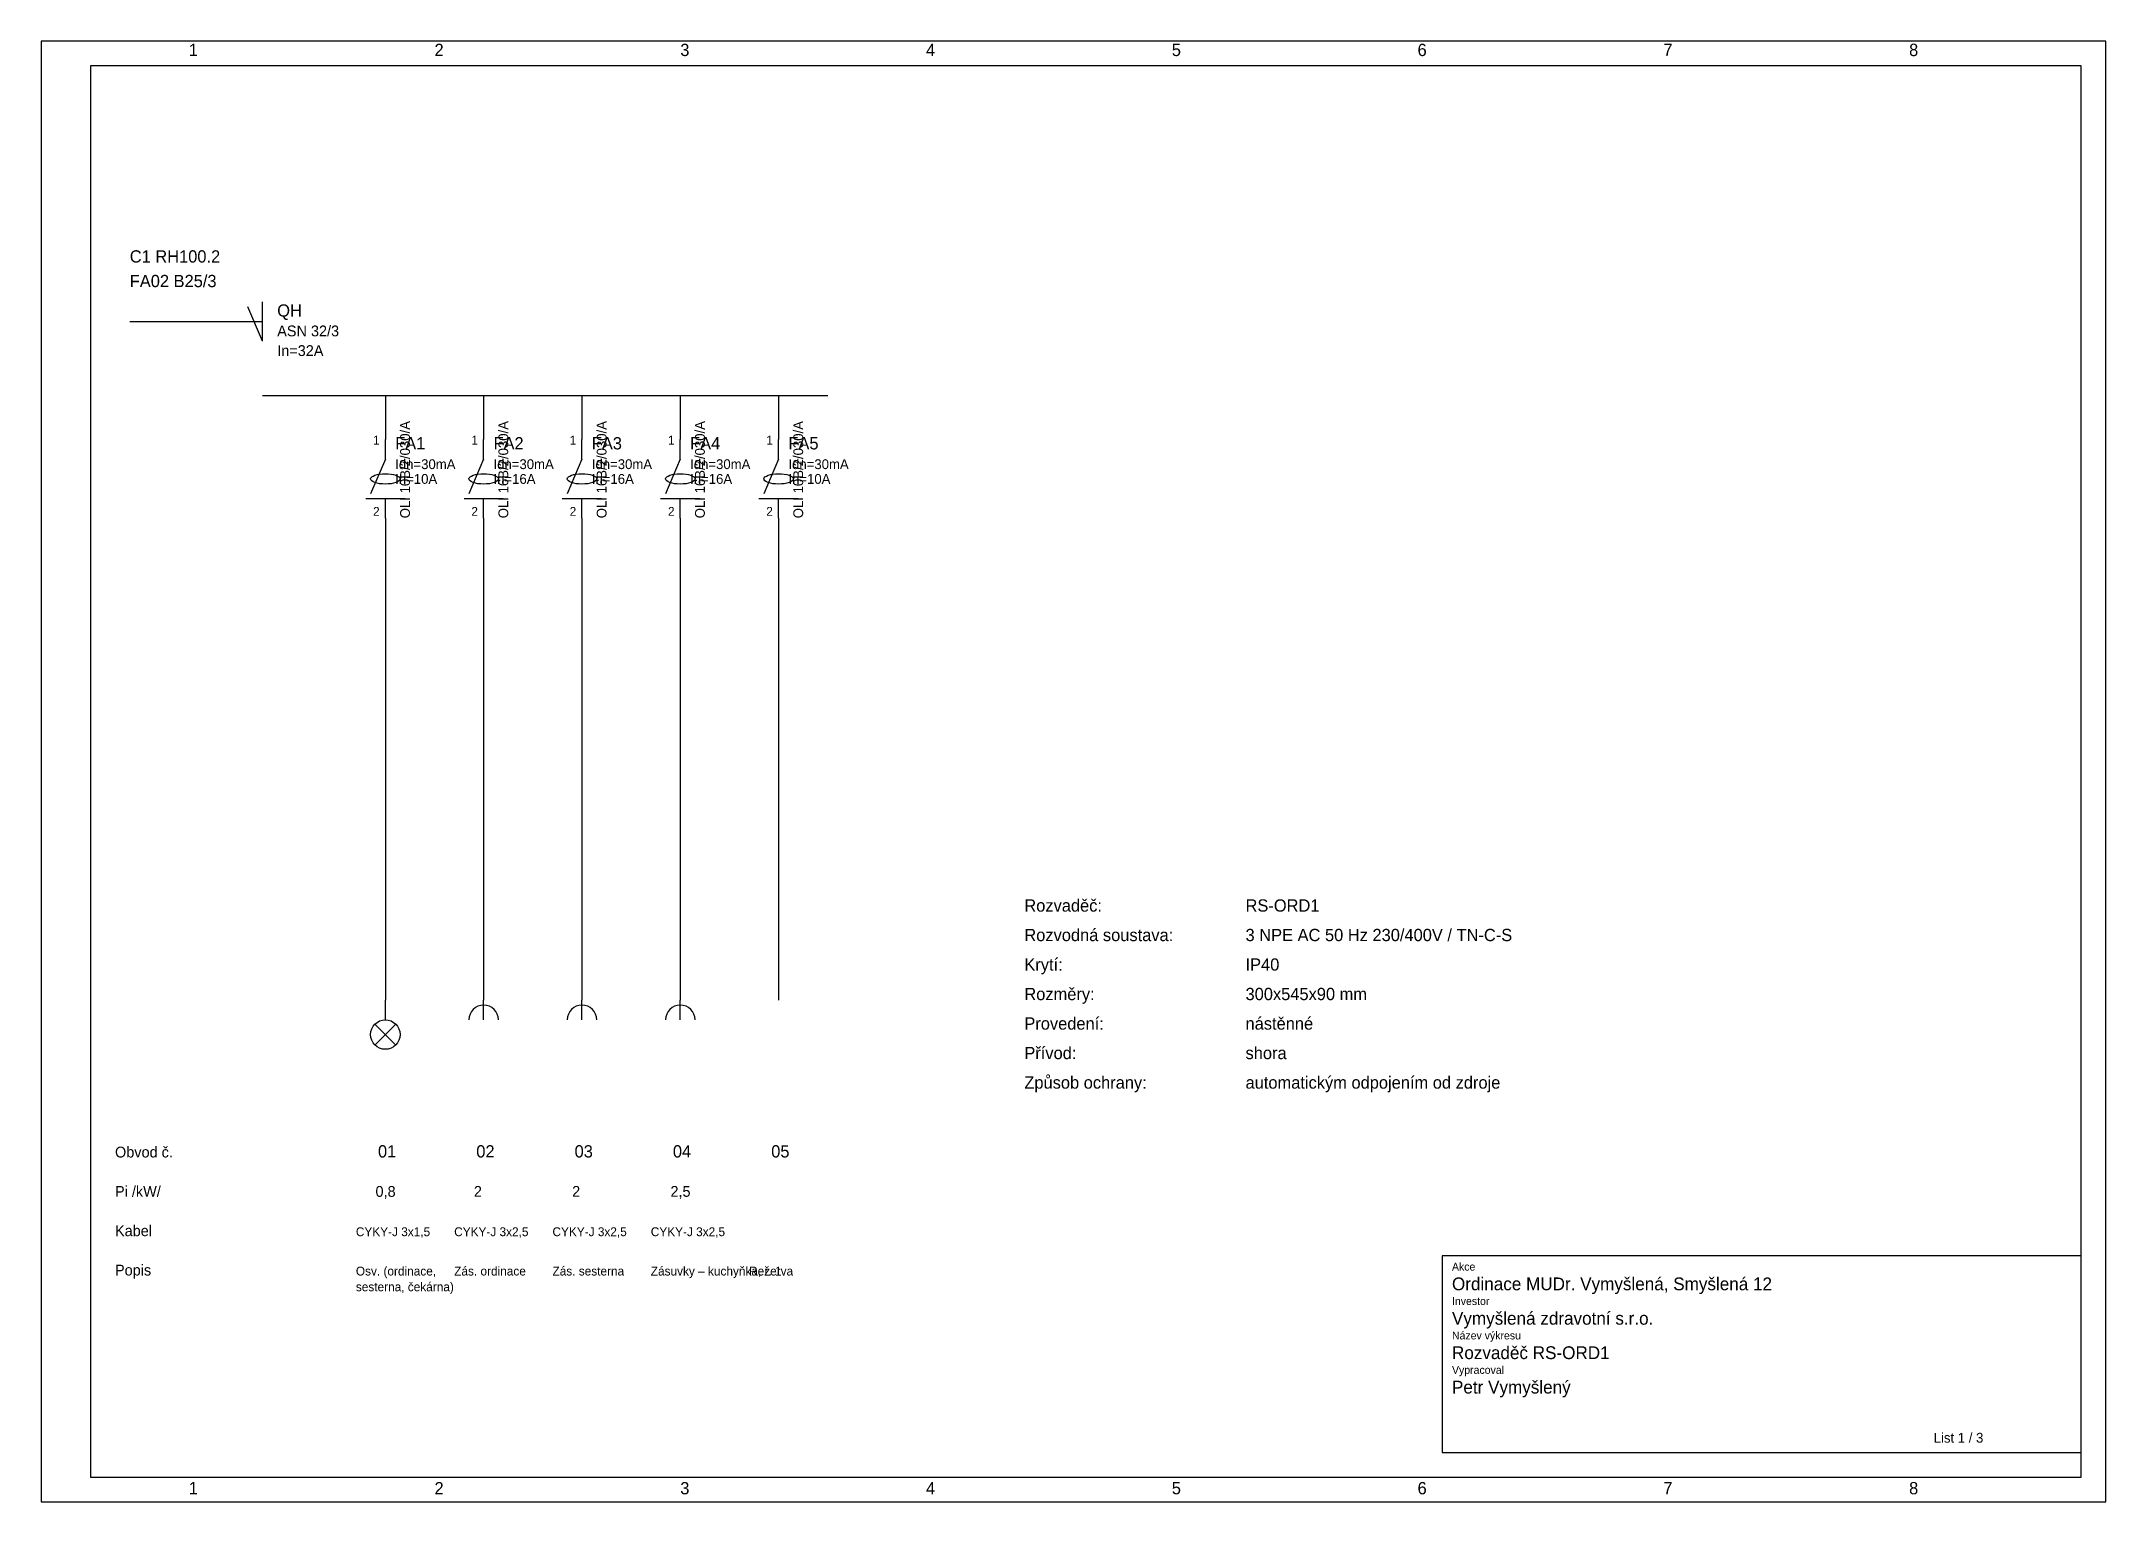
# Model space of a CAD drawing. Header units: millimetres. Extents: x 0 to 1300, y 0 to 297.
# Drawn here: x 0 to 420, y 0 to 297 of the extents above; entities that cross this region are included whole.
import ezdxf

# ---------------------------------------------------------------- set-up
doc = ezdxf.new("R2010")
doc.units = ezdxf.units.MM

msp = doc.modelspace()

# ---------------------------------------------------------------- texts
for s, height, p in [('1', 2.5, (30, 294)), ('2', 2.5, (80, 294)), ('3', 2.5, (130, 294)), ('4', 2.5, (180, 294)), ('5', 2.5, (230, 294)), ('6', 2.5, (280, 294)), ('7', 2.5, (330, 294)), ('8', 2.5, (380, 294)), ('C1 RH100.2', 2.5, (18, 252)), ('FA02 B25/3', 2.5, (18, 247)), ('QH', 2.5, (48, 241)), ('ASN 32/3', 2.2, (48, 237)), ('In=32A', 2.2, (48, 233)), ('Rozvaděč:', 2.5, (200, 120)), ('RS-ORD1', 2.5, (245, 120)), ('Rozvodná soustava:', 2.5, (200, 114)), ('3 NPE AC 50 Hz 230/400V / TN-C-S', 2.5, (245, 114)), ('Krytí:', 2.5, (200, 108)), ('IP40', 2.5, (245, 108)), ('Rozměry:', 2.5, (200, 102)), ('300x545x90 mm', 2.5, (245, 102)), ('Provedení:', 2.5, (200, 96)), ('nástěnné', 2.5, (245, 96)), ('Přívod:', 2.5, (200, 90)), ('shora', 2.5, (245, 90)), ('Způsob ochrany:', 2.5, (200, 84)), ('automatickým odpojením od zdroje', 2.5, (245, 84)), ('Obvod č.', 2.2, (15, 70)), ('01', 2.5, (68.5, 70)), ('02', 2.5, (88.5, 70)), ('03', 2.5, (108.5, 70)), ('04', 2.5, (128.5, 70)), ('05', 2.5, (148.5, 70)), ('Pi /kW/', 2.2, (15, 62)), ('0,8', 2.2, (68, 62)), ('2', 2.2, (88, 62)), ('2', 2.2, (108, 62)), ('2,5', 2.2, (128, 62)), ('Kabel', 2.2, (15, 54)), ('CYKY-J 3x1,5', 1.8, (64, 54)), ('CYKY-J 3x2,5', 1.8, (84, 54)), ('CYKY-J 3x2,5', 1.8, (104, 54)), ('CYKY-J 3x2,5', 1.8, (124, 54)), ('Popis', 2.2, (15, 46)), ('Osv. (ordinace,', 1.8, (64, 46)), ('Zás. ordinace', 1.8, (84, 46)), ('Zás. sesterna', 1.8, (104, 46)), ('Zásuvky – kuchyňka, ř. 1', 1.8, (124, 46)), ('Rezerva', 1.8, (144, 46)), ('Akce', 1.6, (287, 47)), ('sesterna, čekárna)', 1.8, (64, 42.8)), ('Ordinace MUDr. Vymyšlená, Smyšlená 12', 2.6, (287, 43)), ('Vymyšlená zdravotní s.r.o.', 2.6, (287, 36)), ('Investor', 1.6, (287, 40)), ('Název výkresu', 1.6, (287, 33)), ('Rozvaděč RS-ORD1', 2.6, (287, 29)), ('Vypracoval', 1.6, (287, 26)), ('Petr Vymyšlený', 2.6, (287, 22)), ('List 1 / 3', 2, (385, 12)), ('1', 2.5, (30, 1.5)), ('2', 2.5, (80, 1.5)), ('3', 2.5, (130, 1.5)), ('4', 2.5, (180, 1.5)), ('5', 2.5, (230, 1.5)), ('6', 2.5, (280, 1.5)), ('7', 2.5, (330, 1.5)), ('8', 2.5, (380, 1.5))]:
    msp.add_text(s, height=height).set_placement(p)

# ---------------------------------------------------------------- blocks, each defined once
blk = doc.blocks.new('Fíčko 1f (3)')
for p, q in [((0, 12), (0, 16)), ((0, 12), (-3, 5)), ((-4, 4), (4, 4)), ((0, 0), (0, 4))]:
    blk.add_line(p, q)
blk.add_ellipse((0, 8), major_axis=(3, 0), ratio=0.35)
for s, height, p in [('1', 1.8, (-2.5, 15)), ('FA1', 2.5, (2, 14)), ('Idn=30mA', 2, (2, 10)), ('In=10A', 2, (2, 7)), ('2', 1.8, (-2.5, 0.5))]:
    blk.add_text(s, height=height).set_placement(p)
blk.add_text('OLI 10B/2/030/A', height=2, rotation=90).set_placement((5, 0))
blk = doc.blocks.new('Fíčko 1f (4)')
for p, q in [((0, 12), (0, 16)), ((0, 12), (-3, 5)), ((-4, 4), (4, 4)), ((0, 0), (0, 4))]:
    blk.add_line(p, q)
blk.add_ellipse((0, 8), major_axis=(3, 0), ratio=0.35)
for s, height, p in [('1', 1.8, (-2.5, 15)), ('FA2', 2.5, (2, 14)), ('Idn=30mA', 2, (2, 10)), ('In=16A', 2, (2, 7)), ('2', 1.8, (-2.5, 0.5))]:
    blk.add_text(s, height=height).set_placement(p)
blk.add_text('OLI 16B/2/030/A', height=2, rotation=90).set_placement((5, 0))
blk = doc.blocks.new('Fíčko 1f (5)')
for p, q in [((0, 12), (0, 16)), ((0, 12), (-3, 5)), ((-4, 4), (4, 4)), ((0, 0), (0, 4))]:
    blk.add_line(p, q)
blk.add_ellipse((0, 8), major_axis=(3, 0), ratio=0.35)
for s, height, p in [('1', 1.8, (-2.5, 15)), ('FA3', 2.5, (2, 14)), ('Idn=30mA', 2, (2, 10)), ('In=16A', 2, (2, 7)), ('2', 1.8, (-2.5, 0.5))]:
    blk.add_text(s, height=height).set_placement(p)
blk.add_text('OLI 16B/2/030/A', height=2, rotation=90).set_placement((5, 0))
blk = doc.blocks.new('Fíčko 1f (6)')
for p, q in [((0, 12), (0, 16)), ((0, 12), (-3, 5)), ((-4, 4), (4, 4)), ((0, 0), (0, 4))]:
    blk.add_line(p, q)
blk.add_ellipse((0, 8), major_axis=(3, 0), ratio=0.35)
for s, height, p in [('1', 1.8, (-2.5, 15)), ('FA4', 2.5, (2, 14)), ('Idn=30mA', 2, (2, 10)), ('In=16A', 2, (2, 7)), ('2', 1.8, (-2.5, 0.5))]:
    blk.add_text(s, height=height).set_placement(p)
blk.add_text('OLI 16B/2/030/A', height=2, rotation=90).set_placement((5, 0))
blk = doc.blocks.new('Fíčko 1f (7)')
for p, q in [((0, 12), (0, 16)), ((0, 12), (-3, 5)), ((-4, 4), (4, 4)), ((0, 0), (0, 4))]:
    blk.add_line(p, q)
blk.add_ellipse((0, 8), major_axis=(3, 0), ratio=0.35)
for s, height, p in [('1', 1.8, (-2.5, 15)), ('FA5', 2.5, (2, 14)), ('Idn=30mA', 2, (2, 10)), ('In=10A', 2, (2, 7)), ('2', 1.8, (-2.5, 0.5))]:
    blk.add_text(s, height=height).set_placement(p)
blk.add_text('OLI 10B/2/030/A', height=2, rotation=90).set_placement((5, 0))
blk = doc.blocks.new('_U (1)')
for p, q in [((0, 0), (0, 4)), ((-2, -1), (2, -5)), ((2, -1), (-2, -5))]:
    blk.add_line(p, q)
blk.add_circle((0, -3), 3)
blk = doc.blocks.new('ZASU_01 (2)')
blk.add_line((0, 0), (0, 4))
blk.add_arc((0, 0), 3, 0, 180)
blk = doc.blocks.new('ZASU_01 (3)')
blk.add_line((0, 0), (0, 4))
blk.add_arc((0, 0), 3, 0, 180)
blk = doc.blocks.new('ZASU_01 (4)')
blk.add_line((0, 0), (0, 4))
blk.add_arc((0, 0), 3, 0, 180)

# ---------------------------------------------------------------- linework, layer by layer
for p, q in [((45, 236), (45, 244)), ((18, 240), (45, 240)), ((45, 236), (42, 243)), ((45, 225), (160, 225)), ((70, 225), (70, 216)), ((90, 225), (90, 216)), ((110, 225), (110, 216)), ((130, 225), (130, 216)), ((150, 225), (150, 216)), ((70, 200), (70, 102)), ((90, 200), (90, 102)), ((110, 200), (110, 102)), ((130, 200), (130, 102)), ((150, 200), (150, 102))]:
    msp.add_line(p, q)
for points in [[(0, 0), (420, 0), (420, 297), (0, 297)], [(10, 5), (415, 5), (415, 292), (10, 292)], [(285, 10), (415, 10), (415, 50), (285, 50)]]:
    msp.add_lwpolyline(points, close=True)

# ---------------------------------------------------------------- block references
for name, p in [('Fíčko 1f (3)', (70, 200)), ('Fíčko 1f (4)', (90, 200)), ('Fíčko 1f (5)', (110, 200)), ('Fíčko 1f (6)', (130, 200)), ('Fíčko 1f (7)', (150, 200)), ('_U (1)', (70, 98)), ('ZASU_01 (2)', (90, 98)), ('ZASU_01 (3)', (110, 98)), ('ZASU_01 (4)', (130, 98))]:
    msp.add_blockref(name, p)

msp.set_redraw_order([(e.dxf.handle, doc.entitydb.next_handle()) for e in msp.query("TEXT MTEXT ATTDEF DIMENSION ARC_DIMENSION")])  # texts and dimensions are drawn at this point

doc.saveas('drawing.dxf')
